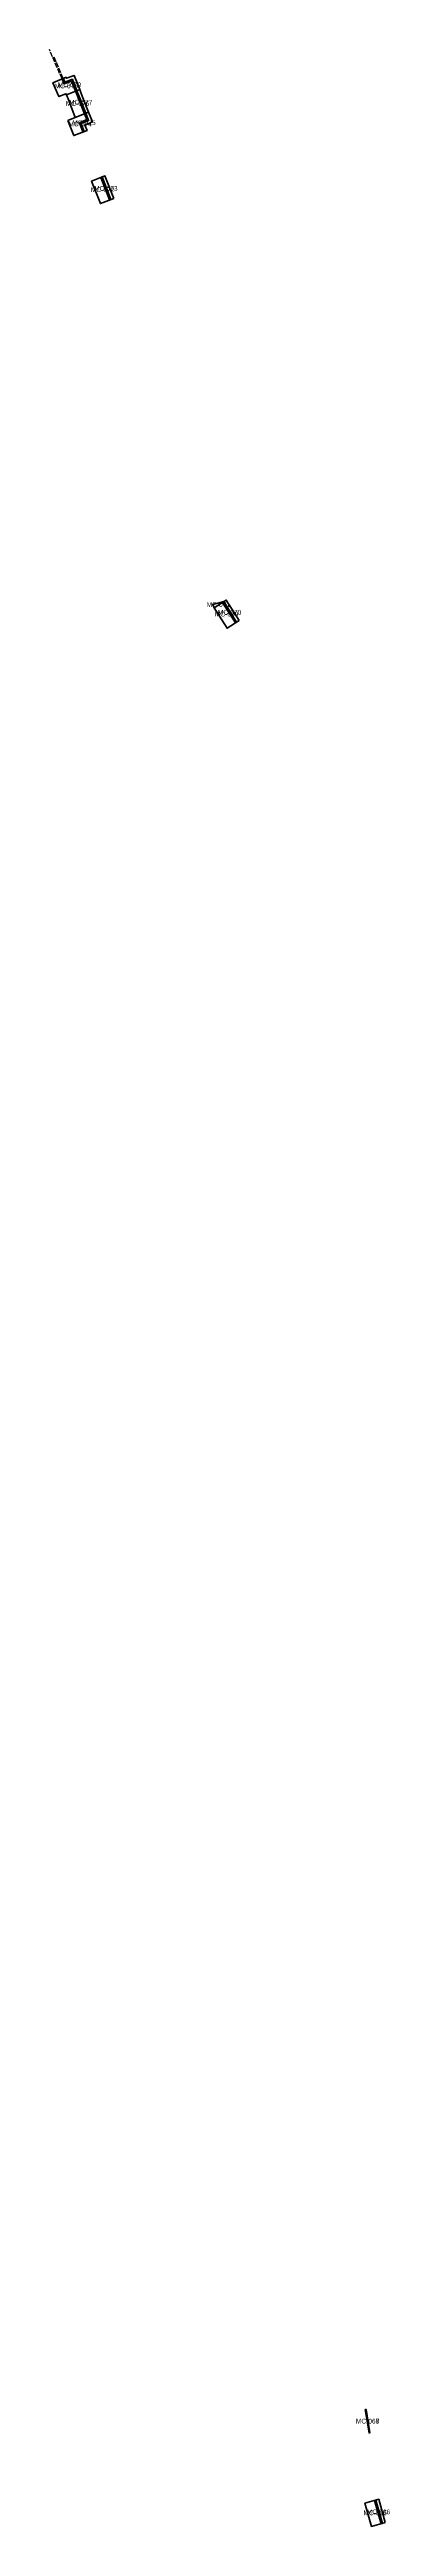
# Model space of a CAD drawing. Header units: metres. Extents: x 105432 to 106168, y 113100 to 118100.
# Drawn here: x 105851 to 105936, y 117166 to 117790 of the extents above; entities that cross this region are included whole.
import ezdxf
from ezdxf.enums import TextEntityAlignment as Align

# ---------------------------------------------------------------- set-up
doc = ezdxf.new("R2010")
doc.units = ezdxf.units.M
doc.linetypes.add('DASHED', pattern=[1.524, 1.27, -0.254])
for name, color, linetype, lineweight in [('45-COD-ESTRUCTURAS', 8, 'CONTINUOUS', 5), ('50-EST-MURO-CONTENCION', 34, 'CONTINUOUS', 40), ('50-EST-MURO-EJE', 32, 'DASHED', 25)]:
    doc.layers.add(name, color=color, linetype=linetype, lineweight=lineweight)

msp = doc.modelspace()

# ---------------------------------------------------------------- linework, layer by layer
at = {"layer": '50-EST-MURO-CONTENCION'}
for points in [[(105854.8698, 117778.1873), (105858.2182, 117779.5094), (105857.7123, 117780.7907), (105856.8163, 117783.0601), (105854.8878, 117782.3446), (105854.7831, 117782.5894), (105851.473, 117781.1741), (105852.9256, 117777.7768), (105854.7628, 117778.4584), (105854.8698, 117778.1873)], [(105853.7717, 117782.157), (105854.0935, 117782.2946), (105854.479, 117781.393), (105856.3884, 117782.1014), (105857.0147, 117780.5152), (105857.5206, 117779.234), (105857.1951, 117779.1055), (105856.6892, 117780.3867), (105856.1888, 117781.6541), (105854.2882, 117780.9489), (105853.7717, 117782.157)], [(105860.4665, 117773.8155), (105859.0407, 117777.4264), (105858.6245, 117778.4805), (105858.2256, 117779.4908), (105854.8771, 117778.1687), (105855.2761, 117777.1584), (105855.6923, 117776.1043), (105857.115, 117772.501), (105860.4665, 117773.8155)], [(105857.2024, 117779.0869), (105857.528, 117779.2154), (105857.9269, 117778.2051), (105858.3431, 117777.1509), (105859.7682, 117773.5417), (105859.4424, 117773.4139), (105858.0176, 117777.0224), (105857.6014, 117778.0766), (105857.2024, 117779.0869)], [(105855.2166, 117771.7349), (105856.719, 117767.9044), (105860.0663, 117769.2295), (105859.5515, 117770.5421), (105861.4416, 117771.3458), (105860.4738, 117773.7969), (105855.2166, 117771.7349)], [(105859.4498, 117773.3953), (105860.0249, 117771.9387), (105858.1369, 117771.136), (105859.0435, 117768.8246), (105859.3689, 117768.9535), (105858.587, 117770.947), (105860.4757, 117771.75), (105859.7756, 117773.5231), (105859.4498, 117773.3953)], [(105866.7913, 117752.1097), (105864.5591, 117757.7903), (105861.2099, 117756.4644), (105863.4401, 117750.7928), (105866.7913, 117752.1097)], [(105866.0932, 117751.8354), (105865.7674, 117751.7074), (105863.5362, 117757.3853), (105863.8616, 117757.5141), (105866.0932, 117751.8354)], [(105892.123, 117649.0561), (105894.5884, 117650.6113), (105891.7662, 117649.8946), (105892.123, 117649.0561)], [(105898.4144, 117645.8088), (105895.1709, 117650.979), (105892.123, 117649.0561), (105895.3629, 117643.8944), (105898.4144, 117645.8088)], [(105897.7813, 117645.4116), (105897.4848, 117645.2256), (105894.2427, 117650.3934), (105894.5387, 117650.5801), (105897.7813, 117645.4116)], [(105930.2261, 117195.384), (105931.1885, 117189.4992), (105931.3859, 117189.5315), (105930.4241, 117195.4123), (105930.2261, 117195.384)], [(105930.2855, 117195.3927), (105931.2478, 117189.5089), (105931.3267, 117189.5218), (105930.3647, 117195.4036), (105930.2855, 117195.3927)], [(105935.2746, 117166.9256), (105933.6099, 117172.7976), (105930.1502, 117171.8073), (105931.8137, 117165.9445), (105935.2746, 117166.9256)], [(105934.5577, 117166.7224), (105934.221, 117166.6269), (105932.5571, 117172.4962), (105932.8936, 117172.5925), (105934.5577, 117166.7224)]]:
    msp.add_lwpolyline(points, close=True, dxfattribs=at)
at = {"layer": '50-EST-MURO-EJE'}
for points in [[(105853.7638, 117782.1753), (105850.5969, 117789.582)], [(105854.0857, 117782.3129), (105851.6875, 117787.9218)], [(105851.4651, 117781.1925), (105854.7753, 117782.6078)]]:
    msp.add_lwpolyline(points, dxfattribs=at)

# ---------------------------------------------------------------- texts
at = {"layer": '45-COD-ESTRUCTURAS'}
for s, p in [('MC-078', (105854.8456, 117780.41845)), ('MC-079', (105855.64615, 117780.70005)), ('MC-076', (105857.6718, 117775.9959)), ('MC-077', (105858.4853, 117776.31465)), ('MC-074', (105858.3291, 117770.85065)), ('MC-075', (105859.3063, 117771.17385)), ('MC-072', (105864.0006, 117754.29155)), ('MC-073', (105864.8147, 117754.61075)), ('MC-071', (105893.1773, 117649.8337)), ('MC-069', (105895.2687, 117647.4367)), ('MC-070', (105896.012, 117647.90285)), ('MC-067', (105930.806, 117192.45575)), ('MC-068', (105930.8061, 117192.45625)), ('MC-065', (105932.7124, 117169.37105)), ('MC-066', (105933.5574, 117169.6097))]:
    msp.add_text(s, height=1.2, dxfattribs=at).set_placement(p, align=Align.MIDDLE_CENTER)

doc.saveas('drawing.dxf')
